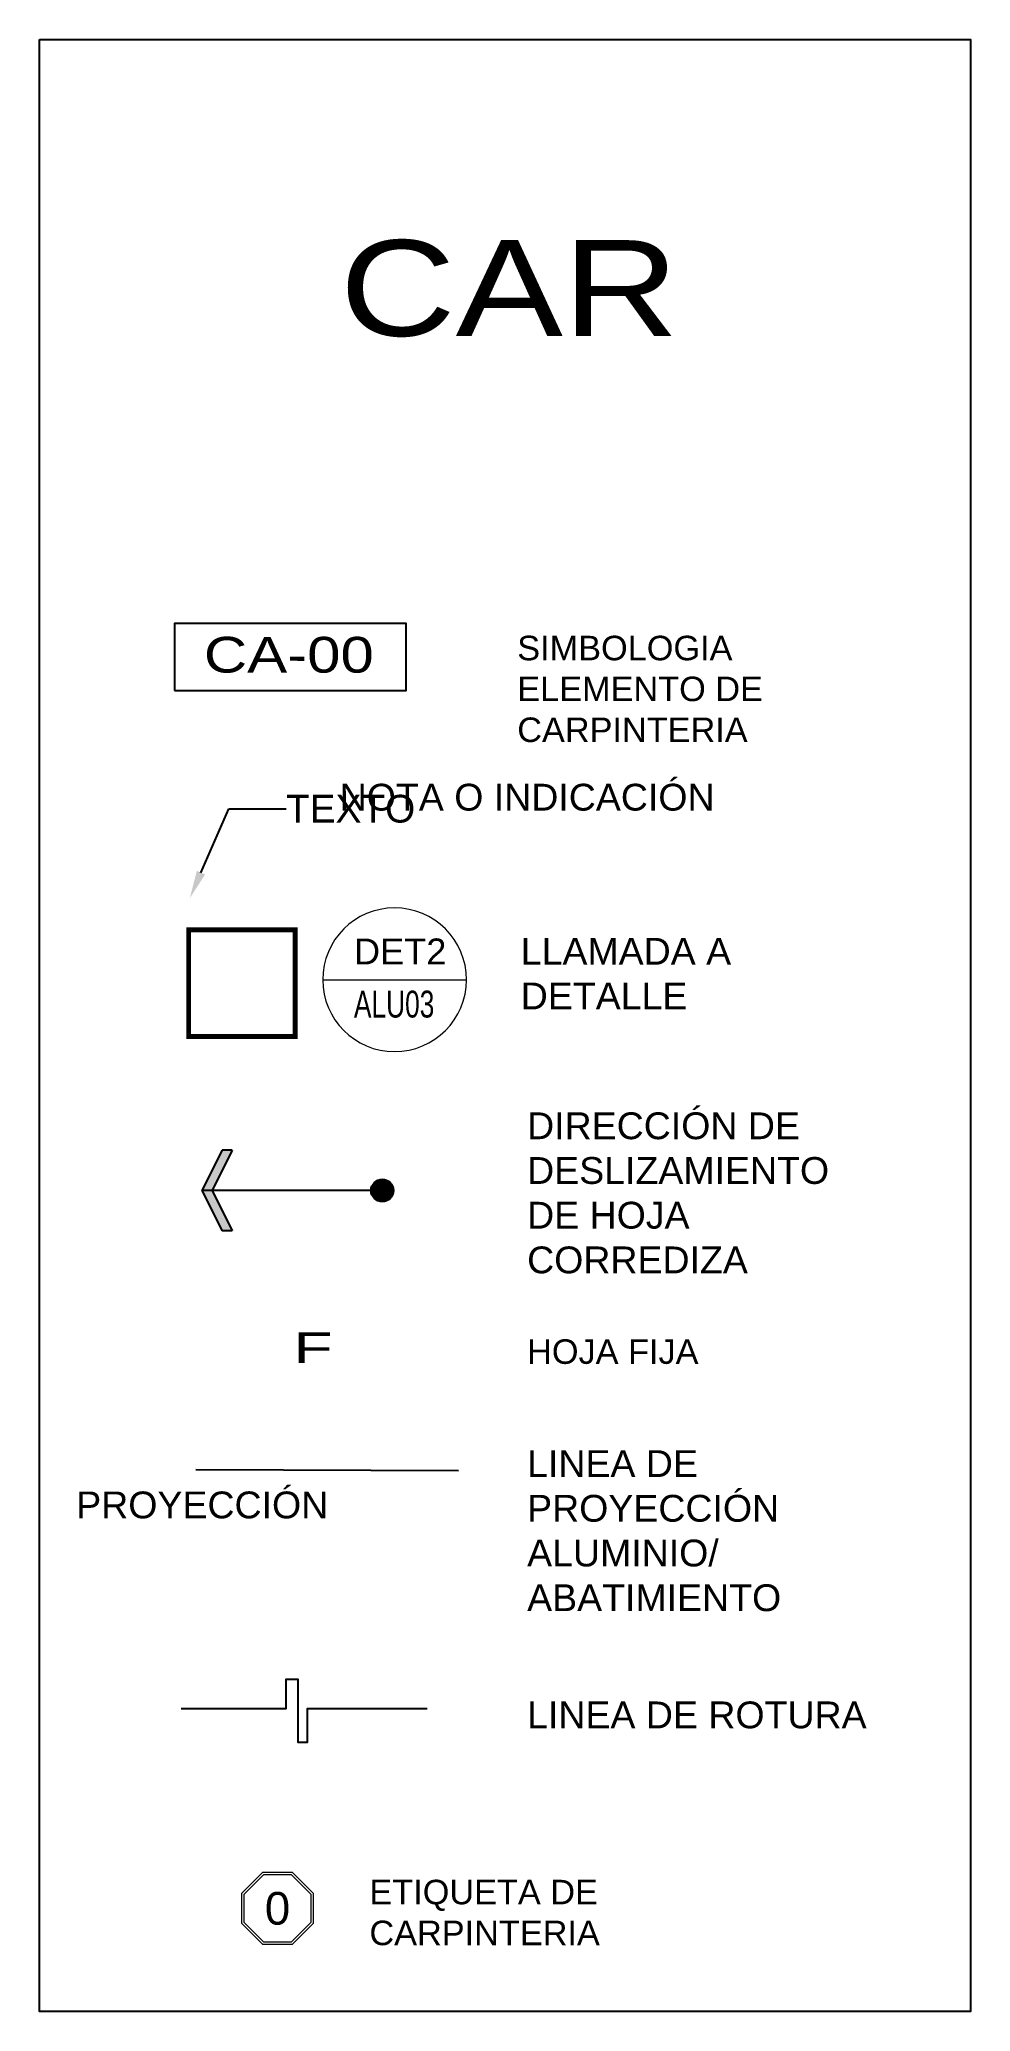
# Model space of a CAD drawing. Header units: metres. Extents: x 1769 to 3632, y 809 to 2652.
# Drawn here: x 1865.901 to 1867.844, y 1706.666 to 1710.784 of the extents above; entities that cross this region are included whole.
import ezdxf
from ezdxf import colors
from ezdxf.entities.mleader import LeaderData, LeaderLine
from ezdxf.enums import TextEntityAlignment as Align
from ezdxf.math import Vec2, Vec3

# ---------------------------------------------------------------- set-up
doc = ezdxf.new("R2010")
doc.units = ezdxf.units.M
doc.header["$LTSCALE"] = 10
for name, pattern in [('DASHED2', [0.375, 0.25, -0.125]), ('HIDDEN', [9.525, 6.35, -3.175]), ('HIDDEN2', [4.7625, 3.175, -1.5875])]:
    doc.linetypes.add(name, pattern=pattern)
for name, color, linetype in [('A-ANNO-LABL', 3, 'Continuous'), ('A-ANNO-SIMB-CARP', 14, 'Continuous'), ('A-ANNO-TEXT', 3, 'Continuous'), ('A-PROJ+', 1, 'HIDDEN'), ('A-ROOF', 6, 'Continuous'), ('A-ROOF-PATT+', 8, 'Continuous')]:
    doc.layers.add(name, color=color, linetype=linetype)
for name, color, linetype, lineweight in [('A-ANNO-SIMB-CALLOUT', 30, 'Continuous', 5), ('A-ANNO-SIMB-ETIQ', 144, 'Continuous', 0), ('RE.CONEXIONES 3D PLUVIALES', 7, 'Continuous', 0), ('RE.PLUVIAL', 3, 'Continuous', 0), ('RE.TEXTO PLU', 7, 'Continuous', 0), ('RE.TEXTOS SANITARIOS', 7, 'Continuous', 0), ('TEXTO GENERAL', 255, 'Continuous', 0)]:
    doc.layers.add(name, color=color, linetype=linetype, lineweight=lineweight)
doc.styles.add('arial', font='arial.ttf')
doc.styles.add('Arial_3', font='arial.ttf', dxfattribs={"height": 0.05})
doc.styles.add('Arial_4', font='arial.ttf', dxfattribs={"width": 0.7, "height": 0.0625})
doc.styles.add('EJE', font='arial.ttf')
doc.styles.add('R', font='romans.shx')
doc.styles.add('SANSERIF', font='sanss___.ttf', dxfattribs={"width": 1.2, "height": 0.15})
doc.styles.get("Standard").update_dxf_attribs({"font": 'arial.ttf'})

msp = doc.modelspace()

# ---------------------------------------------------------------- texts
at = {"layer": 'A-ANNO-SIMB-CALLOUT', "attachment_point": 1}
for s, insert, char_height, width, style in [('DET2', (1866.5571, 1708.9066), 0.054, 0.124101, 'Arial_3'), ('ALU03', (1866.557, 1708.7977), 0.0561, 0.346329, 'Arial_4')]:
    msp.add_mtext(s, dxfattribs=dict(at, insert=insert, char_height=char_height, width=width, style=style))
at = {"layer": 'A-ANNO-SIMB-CARP', "style": 'EJE', "width": 1.2}
msp.add_text('CA-00', height=0.07464, rotation=359.9782, dxfattribs=at).set_placement((1866.4212, 1709.4991, 0), align=Align.MIDDLE_CENTER)
at = {"layer": 'A-ANNO-SIMB-CARP', "style": 'SANSERIF', "width": 1.5}
msp.add_text('F', height=0.064, rotation=359.9983, dxfattribs=at).set_placement((1866.4305, 1708.0201))
at = {"layer": 'A-PROJ+', "ltscale": 0.03, "insert": (1866.2404, 1707.7236), "char_height": 0.056, "attachment_point": 5, "style": 'arial'}
msp.add_mtext('\\pxql;PROYECCIÓN', dxfattribs=at)
at = {"layer": 'TEXTO GENERAL', "insert": (1866.8811, 1710.3647), "char_height": 0.2, "width": 0.925254, "attachment_point": 2, "style": 'SANSERIF'}
msp.add_mtext('CAR', dxfattribs=at)
at = {"layer": 'TEXTO GENERAL', "linetype": 'Continuous', "char_height": 0.0512, "attachment_point": 8, "rotation": 359.9983, "style": 'arial'}
for s, insert, width in [('\\pxql;SIMBOLOGIA ELEMENTO DE CARPINTERIA', (1867.1912, 1709.3161), 0.586829), ('\\pxql;HOJA FIJA', (1867.1422, 1708.0178), 0.447598), ('\\pxql;ETIQUETA DE CARPINTERIA', (1866.9968, 1706.8041), 0.81505)]:
    msp.add_mtext(s, dxfattribs=dict(at, insert=insert, width=width))
at = {"layer": 'TEXTO GENERAL', "linetype": 'ByBlock', "insert": (1866.9184, 1709.2013), "char_height": 0.056, "attachment_point": 5, "style": 'arial'}
msp.add_mtext('\\pxql;NOTA O INDICACIÓN', dxfattribs=at)
at = {"layer": 'TEXTO GENERAL', "color": 7, "linetype": 'ByBlock', "insert": (1867.2487, 1708.8333), "char_height": 0.056, "width": 0.687235, "attachment_point": 5, "style": 'arial'}
msp.add_mtext('\\pxql;LLAMADA A DETALLE', dxfattribs=at)
at = {"layer": 'TEXTO GENERAL', "linetype": 'ByBlock', "char_height": 0.056, "attachment_point": 5, "style": 'arial'}
for s, insert, width in [('\\pxql;DIRECCIÓN DE DESLIZAMIENTO DE HOJA CORREDIZA', (1867.2312, 1708.3752), 0.625664), ('\\pxql;LINEA DE PROYECCIÓN ALUMINIO/ ABATIMIENTO', (1867.3357, 1707.6699), 0.83463), ('\\pxql;LINEA DE ROTURA', (1867.2548, 1707.2852), 0.672817)]:
    msp.add_mtext(s, dxfattribs=dict(at, insert=insert, width=width))

# ---------------------------------------------------------------- blocks, each defined once
blk = doc.blocks.new('DESLIZ CARP')
h = blk.add_hatch(color=256)
edge = h.paths.add_edge_path()
edge.add_line((2270.0255, 1234.0692), (2270.0255, 1234.1157))
edge.add_ellipse((2270.0255, 1234.0925), major_axis=(-0.0164, 0.0164), ratio=1, start_angle=135, end_angle=315, ccw=False)
edge = h.paths.add_edge_path()
edge.add_line((2270.0255, 1234.1157), (2270.0255, 1234.0692))
edge.add_ellipse((2270.0255, 1234.0925), major_axis=(-0.0164, -0.0164), ratio=1, start_angle=-135, end_angle=45, ccw=False)
for p, q in [((2269.6915, 1234.1769), (2269.6493, 1234.0925)), ((2269.7126, 1234.1769), (2269.6704, 1234.0925)), ((2269.7126, 1234.1769), (2269.6915, 1234.1769)), ((2270.0258, 1234.0925), (2269.648, 1234.0925)), ((2269.6493, 1234.0925), (2269.6915, 1234.0081)), ((2269.6704, 1234.0925), (2269.7126, 1234.0081)), ((2269.7126, 1234.0081), (2269.6915, 1234.0081))]:
    blk.add_line(p, q)
blk.add_circle((2270.0255, 1234.0925), 0.0233)
for points in [[(2269.7126, 1234.1769), (2269.6704, 1234.0925), (2269.6915, 1234.1769), (2269.6493, 1234.0925)], [(2269.7126, 1234.0081), (2269.6704, 1234.0925), (2269.6915, 1234.0081), (2269.6493, 1234.0925)]]:
    blk.add_solid(points)
blk = doc.blocks.new('CARPINTERIA')
blk.add_wipeout([(-0.1871, 0.15), (-0.275, 0.0621), (-0.275, -0.0621), (-0.1871, -0.15), (-0.0629, -0.15), (0.025, -0.0621), (0.025, 0.0621), (-0.0629, 0.15)])
for points in [[(-0.1871, 0.15), (-0.275, 0.0621), (-0.275, -0.0621), (-0.1871, -0.15), (-0.0629, -0.15), (0.025, -0.0621), (0.025, 0.0621), (-0.0629, 0.15)], [(-0.183, 0.14), (-0.265, 0.058), (-0.265, -0.058), (-0.183, -0.14), (-0.067, -0.14), (0.015, -0.058), (0.015, 0.058), (-0.067, 0.14)]]:
    blk.add_lwpolyline(points, close=True)
at = {"style": 'arial'}
blk.add_attdef('0', text='', height=0.1364, dxfattribs=at).set_placement((-0.125, 0), align=Align.MIDDLE_CENTER)
blk = doc.blocks.new('Vista de diseño - Llamada métrica-1141-ALU402 - PLANTA AMPLIACIÓN BARANDAL')
at = {"layer": 'A-ANNO-SIMB-CALLOUT'}
blk.add_line((-0.006, 0), (0.006, 0), dxfattribs=at)
for start, end in [(360, 180), (180, 360)]:
    blk.add_arc((0, 0), 0.006, start, end, dxfattribs=at)
blk = doc.blocks.new('pvc-codo90x50')
at = {"color": 1}
for p in [(0, 0.036), (-0.036, 0)]:
    blk.add_line(p, (0, 0), dxfattribs=at)
blk = doc.blocks.new('col632h')
for p, q in [((24.4325, -151.3229, 912.6397), (24.4325, -151.2469, 912.6397)), ((24.4674, -151.2849, 912.6397), (24.3976, -151.2849, 912.6397))]:
    blk.add_line(p, q)
blk.add_circle((24.3233, -151.2531, 912.6996), 0.00431)
blk = doc.blocks.new('A$C9f5eb76c')
at = {"layer": 'A-ROOF-PATT+', "linetype": 'DASHED2', "ltscale": 3}
for p, q in [((10.9039, 13.45), (0.7143, 26.1441, -0.146)), ((1.2181, 14.1887), (0.7143, 26.1441, -0.106)), ((33.45, 16.8222), (39.7158, 23.1101, -0.008)), ((45.3887, 17.795), (39.7158, 23.1101, -0.008)), ((10.9039, 13.45), (18.2026, 22.7772, -0.4552)), ((17.7959, 14.3576), (18.2026, 22.7772, -0.461)), ((55.8899, 10.8849), (54.8816, 22.7903, 0.232)), ((46.4603, 10.117), (50.1748, 20.0744, -0.06)), ((53.4596, 14.2327), (50.1748, 20.0744)), ((17.1909, 12.9746), (27.7291, 15.4809, -0.461)), ((36.6504, 12.9752), (27.7291, 15.4809, -0.461)), ((54.0033, 14.2563), (50.0233, 4.5668, -0.1742)), ((7.4038, 13.4502), (0.6639, 5.7352)), ((27.471, 12.5749), (17.4904, 2.0038)), ((27.4706, 12.5749), (37.4938, 1.7677, 0.057)), ((17.4243, 12.3479), (17.4904, 2.0038)), ((37.5173, 12.3479), (37.4938, 1.7677, 0.057)), ((10.9042, 9.25), (16.4856, 2.003)), ((55.9707, 7.9579), (50.0233, 4.5668, -0.425))]:
    blk.add_line(p, q, dxfattribs=at)
at = {"layer": 'A-ROOF-PATT+'}
for points in [[(0.3749, 13.4502), (18.6154, 13.4502), (18.6155, 15.8244), (18.5404, 15.8249), (18.5402, 25.1192), (15.7404, 25.1192), (15.7404, 21.95), (12.2607, 21.9499), (12.2607, 25.1198), (7.4039, 25.1199), (7.4037, 26.646), (0.3752, 26.6458), (0.3749, 13.4502)], [(33.45, 23.4394), (44.8062, 23.4393), (44.8062, 18.8563), (45.4635, 17.719), (43.0557, 16.3135), (42.762, 16.8222), (33.45, 16.8222), (33.45, 23.4394)], [(55.8899, 10.8849), (61.6205, 14.1725), (57.8817, 20.6487), (56.9727, 20.1238), (55.1225, 23.3277), (50.4402, 20.6242), (55.8899, 10.8849)], [(55.8899, 10.8849), (57.3987, 8.2709), (49.9952, 3.9967), (42.9254, 16.2373), (50.4402, 20.6242), (55.8899, 10.8849)], [(36.6504, 16.8222), (36.6504, 12.9752), (18.6154, 13.3752), (18.6155, 15.8244), (33.4501, 15.8239), (33.4501, 16.8222), (36.6504, 16.8222)], [(7.4038, 13.4502), (7.404, 5.4046), (0.3751, 5.4046), (0.3749, 13.4502), (7.4038, 13.4502)], [(7.5542, 1.4503), (16.7912, 1.4503), (16.7912, 9.2501), (13.4405, 9.2501), (13.4405, 13.4501), (10.9042, 13.4501), (10.9042, 9.25), (7.4788, 9.2502), (7.5542, 1.4503)], [(17.1921, 1.5762), (17.1909, 12.5746), (37.7504, 12.5752), (37.7508, 1.5753), (17.1921, 1.5762)]]:
    blk.add_lwpolyline(points, dxfattribs=at)
at = {"layer": 'A-ROOF-PATT+', "linetype": 'DASHED2', "ltscale": 3}
blk.add_lwpolyline([(10.9039, 13.45), (10.8439, 25.1197)], dxfattribs=at)
at = {"layer": 'RE.PLUVIAL', "linetype": 'ByBlock', "extrusion": (-0.999997, 0.002568, -2.22045e-16), "const_width": 0.03}
for points, elevation in [([(-26.1459, 0.365), (-26.1459, -2.635)], -0.2431), ([(-26.1458, 0.365), (-26.1458, -2.635)], -0.2432)]:
    blk.add_lwpolyline(points, dxfattribs=dict(at, elevation=elevation))
at = {"layer": 'RE.PLUVIAL', "linetype": 'ByBlock', "extrusion": (0, 1, -2.22045e-16), "const_width": 0.03}
for points, elevation in [([(-39.7157, 0.35), (-39.7157, -2.65)], 23.5069), ([(-39.7158, 0.35), (-39.7158, -2.65)], 23.5068), ([(-27.729, 0.35), (-27.729, -2.65)], 15.885), ([(-27.7291, 0.35), (-27.7291, -2.65)], 15.8849)]:
    blk.add_lwpolyline(points, dxfattribs=dict(at, elevation=elevation))
at = {"layer": 'RE.PLUVIAL', "linetype": 'ByBlock', "extrusion": (-0.525217, 0.850969, -2.22045e-16), "const_width": 0.03}
for points, elevation in [([(-58.6723, 0.353), (-58.6723, -2.647)], -9.0267), ([(-58.6724, 0.353), (-58.6724, -2.647)], -9.0269), ([(-53.2389, 0.35), (-53.2389, -2.65)], -8.8648), ([(-53.239, 0.35), (-53.239, -2.65)], -8.865)]:
    blk.add_lwpolyline(points, dxfattribs=dict(at, elevation=elevation))
at = {"layer": 'RE.PLUVIAL', "linetype": 'ByBlock', "extrusion": (0.999997, 0.002568, -2.22045e-16), "const_width": 0.03}
for points, elevation in [([(22.7305, 0.35), (22.7305, -2.65)], 18.663), ([(22.7303, 0.35), (22.7303, -2.65)], 18.6632)]:
    blk.add_lwpolyline(points, dxfattribs=dict(at, elevation=elevation))
at = {"layer": 'RE.PLUVIAL', "linetype": 'ByBlock', "extrusion": (0, -1, -2.22045e-16), "const_width": 0.03}
for points, elevation in [([(0.6638, 0.515), (0.6638, -2.485)], -5.3399), ([(0.6639, 0.515), (0.6639, -2.485)], -5.3398)]:
    blk.add_lwpolyline(points, dxfattribs=dict(at, elevation=elevation))
at = {"layer": 'RE.PLUVIAL', "linetype": 'ByBlock', "extrusion": (-0.866117, -0.499841, -2.22045e-16), "const_width": 0.03}
for points, elevation in [([(21.0481, 0.35), (21.0481, -2.65)], -45.2047), ([(21.0483, 0.35), (21.0483, -2.65)], -45.2048)]:
    blk.add_lwpolyline(points, dxfattribs=dict(at, elevation=elevation))
at = {"layer": 'RE.PLUVIAL', "linetype": 'ByBlock', "extrusion": (-1, 1.83697e-16, -2.22045e-16), "const_width": 0.03}
for points, elevation in [([(-2.0039, 0.35), (-2.0039, -2.65)], -16.9903), ([(-2.0038, 0.35), (-2.0038, -2.65)], -16.9904)]:
    blk.add_lwpolyline(points, dxfattribs=dict(at, elevation=elevation))
at = {"layer": 'RE.PLUVIAL', "linetype": 'ByBlock', "extrusion": (0, -1, 0), "const_width": 0.03}
for points, elevation in [([(16.4855, 0), (17.4902, 0)], -2.004), ([(16.4856, 0), (17.4904, 0)], -2.0038), ([(16.8558, 0.334), (17.1245, 0.35)], -2.0031), ([(16.856, 0.334), (17.1247, 0.35)], -2.003)]:
    blk.add_lwpolyline(points, dxfattribs=dict(at, elevation=elevation))
at = {"layer": 'RE.PLUVIAL', "linetype": 'ByBlock', "extrusion": (1, -6.12323e-17, -2.22045e-16), "const_width": 0.03}
for points, elevation in [([(1.7678, 0.35), (1.7678, -2.65)], 37.8977), ([(1.7677, 0.35), (1.7677, -2.65)], 37.8978)]:
    blk.add_lwpolyline(points, dxfattribs=dict(at, elevation=elevation))
at = {"layer": 'RE.CONEXIONES 3D PLUVIALES', "extrusion": (3.44509e-16, -1, 6.27786e-16), "xscale": -1}
for p in [(64.1481, 151.6349, -936.1302), (52.1614, 151.6349, -928.5082)]:
    blk.add_blockref('col632h', p, dxfattribs=at)
at = {"layer": 'RE.CONEXIONES 3D PLUVIALES', "extrusion": (0.525217, -0.850969, 6.27786e-16), "xscale": -1}
for p in [(83.1048, 151.6379, -903.597), (77.6714, 151.6349, -903.7589)]:
    blk.add_blockref('col632h', p, dxfattribs=at)
at = {"layer": 'RE.CONEXIONES 3D PLUVIALES', "extrusion": (0.999997, -0.002568, 6.27786e-16), "xscale": -1}
blk.add_blockref('col632h', (50.5784, 151.6499, -912.3806), dxfattribs=at)
at = {"layer": 'RE.CONEXIONES 3D PLUVIALES', "extrusion": (-0.002568, -0.999997, -8.70473e-10), "xscale": -2.000000000000004, "yscale": 2.000000000000004, "zscale": 2, "rotation": 270}
blk.add_blockref('pvc-codo90x50', (0.2431, 0, -26.1459), dxfattribs=at)
at = {"layer": 'RE.CONEXIONES 3D PLUVIALES', "extrusion": (0.002568, 0.999997, 7.3262e-31), "xscale": -2, "yscale": 2.000000000000002, "zscale": 2}
blk.add_blockref('pvc-codo90x50', (-0.6471, 0, 26.1459), dxfattribs=at)
at = {"layer": 'RE.CONEXIONES 3D PLUVIALES', "extrusion": (-0.999997, -0.002568, 6.27786e-16)}
blk.add_blockref('col632h', (-47.1629, 151.6349, -931.2863), dxfattribs=at)
at = {"layer": 'RE.CONEXIONES 3D PLUVIALES', "extrusion": (-1, -3.44509e-16, -8.70473e-10), "xscale": -2, "yscale": 2, "zscale": 2, "rotation": 270}
for p in [(-23.5069, 0, -39.7157), (-15.885, 0, -27.729)]:
    blk.add_blockref('pvc-codo90x50', p, dxfattribs=at)
at = {"layer": 'RE.CONEXIONES 3D PLUVIALES', "extrusion": (1, 8.70473e-10, 7.3262e-31), "xscale": -2, "yscale": 2, "zscale": 2}
for p in [(23.1029, 0, 39.7157), (15.481, 0, 27.729)]:
    blk.add_blockref('pvc-codo90x50', p, dxfattribs=at)
at = {"layer": 'RE.CONEXIONES 3D PLUVIALES', "extrusion": (-0.850969, -0.525217, -8.70473e-10), "rotation": 270}
for p, xscale, yscale, zscale in [((9.0267, 0, -58.6723), -2.000000000000003, 2.000000000000003, 2), ((9.0267, 0, -58.6723), -2.000000000000006, 2.000000000000006, 2.000000000000002), ((9.027, 0, -58.673), -2.000000000000006, 2.000000000000006, 2.000000000000002), ((8.8648, 0, -53.2389), -2.000000000000008, 2.000000000000008, 2.000000000000003)]:
    blk.add_blockref('pvc-codo90x50', p, dxfattribs=dict(at, xscale=xscale, yscale=yscale, zscale=zscale))
at = {"layer": 'RE.CONEXIONES 3D PLUVIALES', "extrusion": (0.850969, 0.525217, 7.3262e-31), "xscale": -1.999999999999999, "yscale": 2, "zscale": 1.999999999999999}
for p in [(-9.4307, 0, 58.6723), (-9.2688, 0, 53.2389)]:
    blk.add_blockref('pvc-codo90x50', p, dxfattribs=at)
at = {"layer": 'RE.CONEXIONES 3D PLUVIALES', "extrusion": (-0.002568, 0.999997, 7.3262e-31), "xscale": 2, "yscale": 2, "zscale": 2}
blk.add_blockref('pvc-codo90x50', (-18.259, 0, 22.7305), dxfattribs=at)
at = {"layer": 'RE.CONEXIONES 3D PLUVIALES', "extrusion": (0.002568, -0.999997, -8.70473e-10), "xscale": 2.000000000000003, "yscale": 2.000000000000003, "zscale": 2.000000000000003, "rotation": 90.00000000000001}
blk.add_blockref('pvc-codo90x50', (18.663, 0, -22.7305), dxfattribs=at)
at = {"layer": 'RE.CONEXIONES 3D PLUVIALES', "extrusion": (-1, -8.70473e-10, 7.3262e-31), "xscale": -2, "yscale": 2, "zscale": 2}
blk.add_blockref('pvc-codo90x50', (-5.7439, 0, -0.6638), dxfattribs=at)
at = {"layer": 'RE.CONEXIONES 3D PLUVIALES', "extrusion": (1, 3.44509e-16, -8.70473e-10), "xscale": -2, "yscale": 2, "zscale": 2, "rotation": 270}
blk.add_blockref('pvc-codo90x50', (5.34, 0, 0.6645), dxfattribs=at)
at = {"layer": 'RE.CONEXIONES 3D PLUVIALES', "extrusion": (0.499841, -0.866117, 7.3262e-31), "xscale": 1.999999999999999, "yscale": 1.999999999999999, "zscale": 1.999999999999999}
blk.add_blockref('pvc-codo90x50', (45.6087, 0, 21.0481), dxfattribs=at)
at = {"layer": 'RE.CONEXIONES 3D PLUVIALES', "extrusion": (-0.499841, 0.866117, -8.70473e-10), "xscale": 2.000000000000001, "yscale": 2.000000000000001, "zscale": 2.000000000000001, "rotation": 90.00000000000001}
blk.add_blockref('pvc-codo90x50', (-45.2043, 0, -21.0481), dxfattribs=at)
at = {"layer": 'RE.CONEXIONES 3D PLUVIALES', "extrusion": (1, 1.60812e-16, 6.27786e-16), "xscale": -1}
blk.add_blockref('col632h', (26.4364, 151.6349, -895.4987), dxfattribs=at)
at = {"layer": 'RE.CONEXIONES 3D PLUVIALES', "extrusion": (-1, -2.83277e-16, 6.27786e-16), "xscale": -1}
blk.add_blockref('col632h', (22.4293, 151.6189, -929.4791), dxfattribs=at)
at = {"layer": 'RE.CONEXIONES 3D PLUVIALES', "extrusion": (8.70473e-10, -1, 7.3262e-31), "xscale": -2, "yscale": 2, "zscale": 2}
blk.add_blockref('pvc-codo90x50', (16.4855, 0, -2.0031), dxfattribs=at)
at = {"layer": 'RE.CONEXIONES 3D PLUVIALES', "extrusion": (-2.83277e-16, -1, 8.70473e-10), "xscale": -2.28280099235354, "yscale": 2.28280099235354, "zscale": 2.28280099235354, "rotation": 90}
blk.add_blockref('pvc-codo90x50', (16.9903, -0.0243, -2.004), dxfattribs=at)
at = {"layer": 'RE.CONEXIONES 3D PLUVIALES', "extrusion": (-2.83277e-16, 1, -8.70473e-10), "xscale": -2, "yscale": 2, "zscale": 2, "rotation": 270}
blk.add_blockref('pvc-codo90x50', (-16.9903, 0, 2.004), dxfattribs=at)
at = {"layer": 'RE.CONEXIONES 3D PLUVIALES', "extrusion": (1.60812e-16, -1, -8.70473e-10), "xscale": -2, "yscale": 2, "zscale": 2, "rotation": 270}
blk.add_blockref('pvc-codo90x50', (16.9903, 0, -2.004), dxfattribs=at)
at = {"layer": 'RE.CONEXIONES 3D PLUVIALES', "extrusion": (1.60812e-16, 1, 8.70473e-10), "xscale": -2.28280099235354, "yscale": 2.28280099235354, "zscale": 2.28280099235354, "rotation": 90}
blk.add_blockref('pvc-codo90x50', (-16.9903, -0.0243, 2.004), dxfattribs=at)
at = {"layer": 'RE.CONEXIONES 3D PLUVIALES', "extrusion": (-8.70472e-10, 1, 7.3262e-31), "xscale": -2, "yscale": 2, "zscale": 2}
blk.add_blockref('pvc-codo90x50', (-17.4902, 0, 2.0039), dxfattribs=at)
at = {"layer": 'RE.CONEXIONES 3D PLUVIALES', "extrusion": (-1, 4.05742e-16, 6.27786e-16)}
blk.add_blockref('col632h', (-26.2003, 151.6349, -950.5209), dxfattribs=at)
at = {"layer": 'RE.CONEXIONES 3D PLUVIALES', "extrusion": (8.70473e-10, 1, 7.3262e-31), "xscale": 2, "yscale": 2, "zscale": 2}
blk.add_blockref('pvc-codo90x50', (-37.4937, 0, 1.7678), dxfattribs=at)
at = {"layer": 'RE.CONEXIONES 3D PLUVIALES', "extrusion": (-4.05742e-16, -1, -8.70473e-10), "xscale": 2, "yscale": 2, "zscale": 2, "rotation": 90}
blk.add_blockref('pvc-codo90x50', (37.8977, 0, -1.7678), dxfattribs=at)
at = {"layer": 'RE.CONEXIONES 3D PLUVIALES', "extrusion": (0.866117, 0.499841, 6.27786e-16)}
blk.add_blockref('col632h', (-45.4806, 151.6349, -867.4186), dxfattribs=at)
at = {"layer": 'RE.CONEXIONES 3D PLUVIALES', "extrusion": (-3.44509e-16, 1, 6.27786e-16), "xscale": -1}
blk.add_blockref('col632h', (23.7686, 151.7999, -907.2838), dxfattribs=at)
at = {"layer": 'RE.PLUVIAL', "color": 7, "char_height": 0.43687, "width": 1.861128, "attachment_point": 1}
for s, insert in [('AREA', (37.9463, 20.9175)), ('75.71', (38.0002, 20.3812)), ('AREA', (9.458, 19.5783)), ('211.85', (9.4318, 18.8875)), ('AREA', (55.3874, 17.61)), ('69.06', (55.3295, 17.0074)), ('AREA', (30.7126, 15.0037)), ('50.96', (30.796, 14.3059)), ('AREA', (50.0784, 11.597)), ('121.87', (49.8552, 10.9683)), ('AREA', (4.1856, 9.2378)), ('56.55', (4.3827, 8.6535)), ('AREA', (25.315, 7.2874)), ('AREA', (11.4807, 6.7029)), ('226.13', (25.315, 6.6231)), ('82.99', (11.6094, 6.1295))]:
    blk.add_mtext(s, dxfattribs=dict(at, insert=insert))
at = {"layer": 'RE.TEXTO PLU', "linetype": 'Continuous', "style": 'R'}
for s, height, rotation, p in [('632-H', 0.13, 359.8529, (0.4051, 26.7853, 0.0154)), ('HELVEX', 0.13, 359.8529, (0.4361, 26.6156, 0.0154)), ('COLADERA', 0.13, 359.8529, (0.5588, 26.4565, 0.0154)), ('REBOSADERO', 0.13, 359.8529, (0.518, 26.2901, 0.0154)), ('4" B.D.P.', 0.13, 359.8529, (-0.2742, 26.0977, 0.0154)), ('444-X', 0.13, 359.8529, (0.8812, 25.8425)), ('COLADERA HELVEX', 0.130002, 359.8529, (0.8941, 25.6772)), ('4" B.D.P.', 0.13, 360, (39.5976, 23.6045, -0.0716)), ('632-H', 0.13, 360, (40.195, 23.4678, -0.0716)), ('632-H', 0.13, 0.1471, (18.5119, 23.4184, -0.5246)), ('HELVEX', 0.13, 360, (40.2265, 23.2981, -0.0716)), ('632-H', 0.13, 360, (55.307, 23.292, 0.3534)), ('HELVEX', 0.13, 0.1471, (18.4808, 23.2487, -0.5246)), ('4" B.D.P.', 0.13, 360, (54.0837, 23.237, 0.3534)), ('COLADERA', 0.13, 360, (40.3496, 23.1393, -0.0716)), ('HELVEX', 0.13, 360, (55.3385, 23.1224, 0.3534)), ('COLADERA', 0.13, 0.1471, (18.3581, 23.0896, -0.5246)), ('REBOSADERO', 0.13, 360, (40.4752, 22.9466, -0.0716)), ('COLADERA', 0.13, 360, (55.4616, 22.9636, 0.3534)), ('REBOSADERO', 0.13, 0.1471, (18.4142, 22.9183, -0.5246)), ('REBOSADERO', 0.13, 360, (55.6607, 22.7826, 0.3534)), ('4" B.D.P.', 0.13, 0.1471, (19.1912, 22.7308, -0.5246)), ('444-X', 0.13, 360, (39.7504, 22.6813, -0.0716)), ('444-X', 0.13, 0.1471, (17.9905, 22.5284, -0.5246)), ('COLADERA HELVEX', 0.130002, 360, (39.7638, 22.5161, -0.0716)), ('444-X', 0.13, 360, (54.6705, 22.4972, 0.3534)), ('COLADERA HELVEX', 0.130002, 0.1471, (17.9775, 22.3632, -0.5246)), ('COLADERA HELVEX', 0.130002, 360, (54.6838, 22.3321, 0.3534)), ('PENDIENTE 2%%%', 0.130002, 319.0903, (42.7872, 20.5541, -0.5246)), ('PENDIENTE 2%%%', 0.130002, 49.0903, (36.8315, 20.382, -0.5246)), ('632-H', 0.13, 360, (50.6002, 20.5761, 0.1214)), ('4" B.D.P.', 0.13, 360, (49.3769, 20.521, 0.1214)), ('HELVEX', 0.13, 360, (50.6317, 20.4065, 0.1214)), ('COLADERA', 0.13, 360, (50.7548, 20.2477, 0.1214)), ('REBOSADERO', 0.13, 360, (50.9147, 20.0689, 0.1214)), ('444-X', 0.13, 360, (49.9637, 19.7813, 0.1214)), ('COLADERA HELVEX', 0.130002, 360, (49.977, 19.6161, 0.1214)), ('PENDIENTE 2%%%', 0.130002, 275.03, (55.5715, 19.1153, -0.5246)), ('PENDIENTE 2%%%', 0.130002, 305.436, (4.8892, 19, -0.5246)), ('PENDIENTE 2%%%', 0.130002, 44.2381, (14.8392, 18.5174, -0.5246)), ('4" B.D.P.', 0.13, 360, (27.6109, 15.9753, -0.5246)), ('632-H', 0.13, 360, (28.2083, 15.8385, -0.5246)), ('PENDIENTE 2%%%', 0.130002, 65.6533, (48.051, 15.207, -0.5246)), ('HELVEX', 0.13, 360, (28.2398, 15.6689, -0.5246)), ('COLADERA', 0.13, 360, (28.3629, 15.5101, -0.5246)), ('REBOSADERO', 0.13, 360, (28.5105, 15.3367, -0.5246)), ('444-X', 0.13, 360, (27.7637, 15.0521, -0.5246)), ('COLADERA HELVEX', 0.130002, 360, (27.7771, 14.8869, -0.5246)), ('PENDIENTE 2%%%', 0.130002, 16.8411, (22.6831, 14.3702, -0.5246)), ('PENDIENTE 2%%%', 0.130002, 339.7288, (33.8511, 13.9339, -0.5246)), ('PENDIENTE 2%%%', 0.130002, 65.6533, (52.0833, 9.8504, -0.6058)), ('PENDIENTE 2%%%', 0.130002, 44.2381, (3.5819, 9.5039, -0.5246)), ('PENDIENTE 2%%%', 0.130002, 44.2381, (23.0481, 6.9181, -0.5246)), ('PENDIENTE 2%%%', 0.130002, 313.3548, (32.6427, 6.469, -0.5246)), ('COLADERA HELVEX', 0.130002, 360, (0.6291, 6.1073, 0.0154)), ('444-X', 0.13, 360, (0.6424, 5.9421, 0.0154)), ('COLADERA', 0.13, 360, (0.0301, 5.5759, 0.0154)), ('HELVEX', 0.13, 360, (0.1533, 5.4171, 0.0154)), ('632-H', 0.13, 360, (0.1848, 5.2475, 0.0154)), ('REBOSADERO', 0.13, 360, (-0.0789, 5.0885, 0.0154)), ('4" B.D.P.', 0.13, 360, (1.0669, 5.0915, 0.0154)), ('444-X', 0.13, 360, (50.4372, 4.9057, 0.0004)), ('COLADERA HELVEX', 0.130002, 360, (50.4505, 4.7405, 0.0004)), ('632-H', 0.13, 360, (48.881, 4.6565, 0.0004)), ('HELVEX', 0.13, 360, (48.9125, 4.4869, 0.0004)), ('COLADERA', 0.13, 360, (49.0357, 4.3281, 0.0004)), ('REBOSADERO', 0.13, 360, (48.9179, 4.1559, 0.0004)), ('4" B.D.P.', 0.13, 360, (49.6533, 3.9791, 0.0004)), ('6" B.D.P.', 0.13, 360, (17.0326, 2.1939, 0.0094)), ('COLADERA HELVEX', 0.130002, 360, (18.5, 1.9878, 0.0094)), ('COLADERA HELVEX', 0.130002, 360, (15.2956, 1.8766, 0.0094)), ('444-X', 0.13, 360, (18.5134, 1.8226, 0.0094)), ('444-X', 0.13, 360, (15.3089, 1.7114, 0.0094)), ('COLADERA', 0.13, 360, (16.9917, 1.4703, 0.0094)), ('HELVEX', 0.13, 360, (17.1148, 1.3115, 0.0094)), ('632-H', 0.13, 360, (17.1209, 1.1377, 0.0094))]:
    blk.add_text(s, height=height, rotation=rotation, dxfattribs=at).set_placement(p, align=Align.CENTER)
for s, height, p in [('4" B.D.P.', 0.13, (38.5258, 1.8825, 0.0004)), ('REBOSADERO', 0.13, (16.9909, 1.6523, 0.0004)), ('COLADERA HELVEX', 0.130002, (36.5279, 1.5193, 0.0004)), ('COLADERA', 0.13, (38.2452, 1.423, 0.0004)), ('444-X', 0.13, (36.5146, 1.3542, 0.0004)), ('HELVEX', 0.13, (38.1221, 1.2642, 0.0004)), ('632-H', 0.13, (38.0906, 1.0946, 0.0004)), ('REBOSADERO', 0.13, (38.383, 0.9097, 0.0004))]:
    blk.add_text(s, height=height, dxfattribs=at).set_placement(p, align=Align.CENTER)
at = {"layer": 'RE.TEXTOS SANITARIOS', "linetype": 'Continuous', "style": 'R'}
for p in [(15.0759, 24.5405, 2.989), (19.1523, 21.0487, 3.18), (9.0153, 19.0512, 3.18), (10.4482, 19.0455, 3.18), (18.1111, 18.3814, 3.18), (18.1452, 17.6248, 3.18), (3.1829, 15.9531, 3.18), (3.3969, 14.7845, 3.18), (13.0248, 8.8895, 3.18), (13.0248, 8.6817, 3.18)]:
    blk.add_text('S.C.V. 2"', height=0.13, dxfattribs=at).set_placement(p, align=Align.CENTER)
for p in [(51.0966, 21.3417, 3.18), (51.5637, 19.8738, 3.18), (3.3969, 17.1109, 3.18), (50.3244, 13.6419, 3.18), (50.4054, 13.4066, 3.18), (49.0825, 12.4111, 3.18), (49.2017, 12.1855, 3.18), (11.3186, 8.8895, 3.18), (11.3186, 8.6817, 3.18)]:
    blk.add_text('S.C.V. 2"', height=0.13, rotation=360, dxfattribs=at).set_placement(p, align=Align.CENTER)

# ---------------------------------------------------------------- linework, layer by layer
msp.add_lwpolyline([(1865.9008, 1710.7837), (1867.8437, 1710.7837), (1867.8437, 1706.6662), (1865.9008, 1706.6662)], close=True)
at = {"layer": 'A-ANNO-LABL'}
msp.add_lwpolyline([(1866.1964, 1707.2991), (1866.4157, 1707.2991), (1866.4157, 1707.3601), (1866.44, 1707.3601), (1866.44, 1707.2288), (1866.4603, 1707.2288), (1866.4603, 1707.2991), (1866.7097, 1707.2991)], dxfattribs=at)
at = {"layer": 'A-ANNO-SIMB-CALLOUT', "linetype": 'HIDDEN2', "ltscale": 0.01, "const_width": 0.01}
msp.add_lwpolyline([(1866.4343, 1708.9248), (1866.2121, 1708.9248), (1866.2121, 1708.7019), (1866.4343, 1708.7019)], close=True, dxfattribs=at)
at = {"layer": 'A-ANNO-SIMB-CARP'}
msp.add_lwpolyline([(1866.1826, 1709.4241), (1866.6657, 1709.4241), (1866.6657, 1709.5643), (1866.1826, 1709.5643)], close=True, dxfattribs=at)
at = {"layer": 'A-PROJ+', "linetype": 'HIDDEN', "ltscale": 0.01}
msp.add_line((1866.7755, 1707.7955), (1866.2274, 1707.7972), dxfattribs=at)

# ---------------------------------------------------------------- block references
at = {"layer": 'A-ANNO-SIMB-CALLOUT', "xscale": 24.99999999999999, "yscale": 24.99999999999999, "zscale": 24.99999999999999}
msp.add_blockref('Vista de diseño - Llamada métrica-1141-ALU402 - PLANTA AMPLIACIÓN BARANDAL', (1866.6418, 1708.8205), dxfattribs=at)
at = {"layer": 'A-ANNO-SIMB-CARP'}
msp.add_blockref('DESLIZ CARP', (-403.4094, 474.288), dxfattribs=at)

msp.set_redraw_order([(e.dxf.handle, doc.entitydb.next_handle()) for e in msp.query("TEXT MTEXT ATTDEF DIMENSION ARC_DIMENSION")])  # texts and dimensions are drawn at this point

# ---------------------------------------------------------------- leaders
at = {"layer": 'A-ANNO-TEXT'}
ml = msp.add_multileader_mtext('Standard', dxfattribs=at)
ml.set_content('TEXTO{\\C1; }', color=256, style='arial')
ml.set_leader_properties(color=1)
ml.build(insert=Vec2(0, 0))
ml.multileader.update_dxf_attribs({"dogleg_length": 0.25, "arrow_head_size": 0.0579})
ctx = ml.context
ctx.base_point, ctx.char_height, ctx.arrow_head_size, ctx.landing_gap_size, ctx.plane_origin = Vec3(1866.4153, 1709.1772), 0.057894, 0.0579, 0, Vec3(1865.6234, 1708.8671)
notes = []
notes.append((ctx, [(0, (1, 1, 0), (1866.2959, 1709.1772), (1, 0), 0.1194, [(0, [(1866.2146, 1708.991)], 0, [])])]))
ctx.mtext.insert, ctx.mtext.width, ctx.mtext.flow_direction = Vec3(1866.4153, 1709.2066), 1.211304, 5
for ctx, leaders in notes:
    for number, flags, end, landing, length, lines in leaders:
        leader = LeaderData()
        leader.index, (leader.has_last_leader_line, leader.has_dogleg_vector, leader.attachment_direction) = number, flags
        leader.last_leader_point, leader.dogleg_vector, leader.dogleg_length = Vec3(end), Vec3(landing), length
        for number, points, colour, breaks in lines:
            line = LeaderLine()
            line.index, line.vertices, line.color, line.breaks = number, Vec3.list(points), colors.encode_raw_color(colour), breaks
            leader.lines.append(line)
        ctx.leaders.append(leader)

# ---------------------------------------------------------------- next in the draw order: block references
at = {"layer": 'A-ANNO-SIMB-ETIQ', "xscale": 0.4997999999999992, "yscale": 0.4997999999999992, "zscale": 0.4997999999999992, "rotation": 6.127322035740674e-05}
msp.add_blockref('CARPINTERIA', (1866.46, 1706.8818), dxfattribs=at).add_auto_attribs({'0': '0'})

# ---------------------------------------------------------------- next in the draw order: block references
at = {"layer": 'A-ROOF'}
msp.add_blockref('A$C9f5eb76c', (2681.7128, 1716.3007), dxfattribs=at)

doc.saveas('drawing.dxf')
